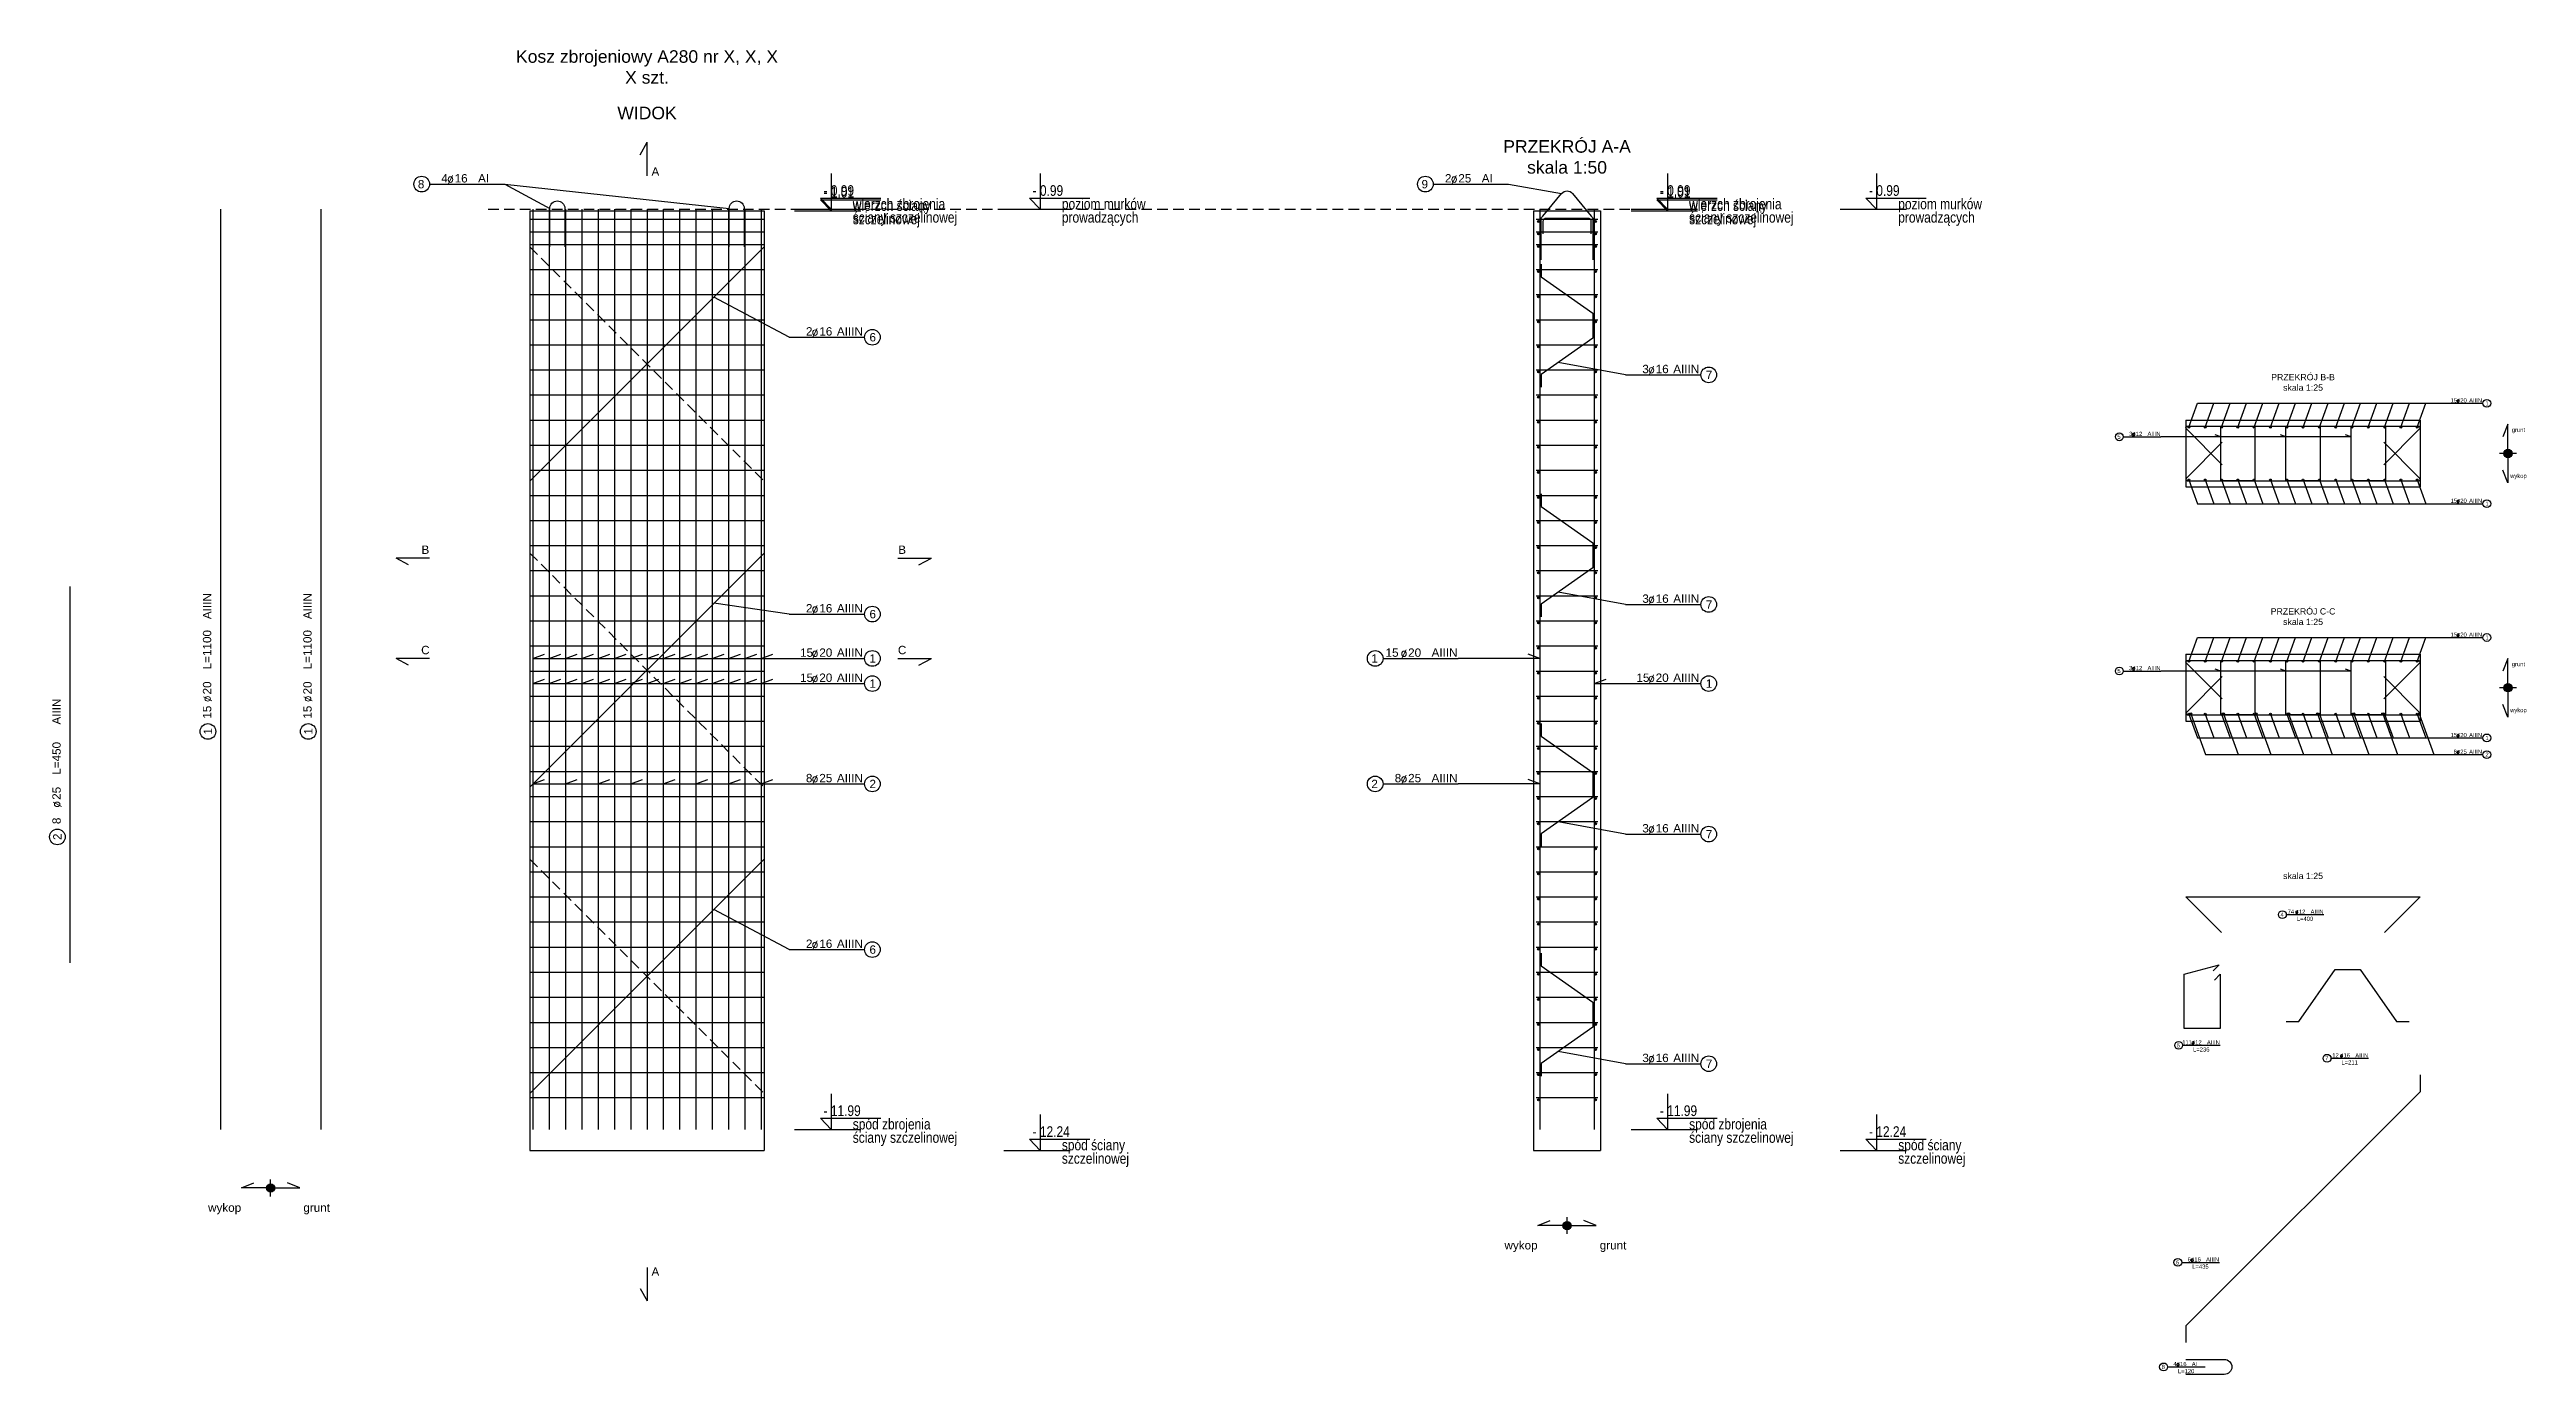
# Model space of a CAD drawing. Extents: x -5264 to 5377, y -10043 to -2374.
# Drawn here: x -1574 to 1387, y -10043 to -8459 of the extents above; entities that cross this region are included whole.
import ezdxf
from ezdxf.enums import TextEntityAlignment as Align

# ---------------------------------------------------------------- set-up
doc = ezdxf.new("R2010")
doc.units = 0
doc.header["$MEASUREMENT"] = 0
doc.linetypes.add('DASHED', pattern=[19.05, 12.7, -6.35])
for name, color, linetype in [('__SOL-KOTY_WYSOKOSCIOWE', 4, 'CONTINUOUS'), ('__SOL-OPISY', 4, 'CONTINUOUS'), ('__SOL-PRZERYWANA', 253, 'DASHED'), ('__SOL-WIDOK', 4, 'CONTINUOUS'), ('__SOL-ZBROJENIE', 3, 'CONTINUOUS')]:
    doc.layers.add(name, color=color, linetype=linetype)
doc.styles.add('ARIAL', font='arial.ttf', dxfattribs={"height": 2.5})
doc.styles.add('SIMPLEX', font='SIMPLEX.SHX', dxfattribs={"width": 0.8})
doc.styles.get("Standard").update_dxf_attribs({"font": 'arial.ttf'})

msp = doc.modelspace()

# ---------------------------------------------------------------- texts
at = {"layer": '__SOL-OPISY', "width": 2500, "attachment_point": 5}
for s, insert, char_height in [('Kosz zbrojeniowy A280 nr X, X, X\\PX szt.\\P', (-860, -8480), 15), ('\\P\\PWIDOK\\P', (-860, -8510), 15), ('\\P\\P\\PPRZEKRÓJ A-A\\Pskala 1:50\\P', (240, -8550), 15), ('A\\P', (-850, -8605), 10), ('PRZEKRÓJ B-B\\Pskala 1:25\\P', (1120, -8857), 7.5), ('grunt\\P', (1377.5, -8914.5), 5), ('wykop\\P', (1377.5, -8969.5), 5), ('B\\P', (-1125, -9057), 10), ('B\\P', (-555, -9057), 10), ('PRZEKRÓJ C-C\\Pskala 1:25\\P', (1120, -9137), 7.5), ('C\\P', (-1125, -9177), 10), ('C\\P', (-555, -9177), 10), ('grunt\\P', (1377.5, -9194.5), 5), ('wykop\\P', (1377.5, -9249.5), 5), ('skala 1:25\\P', (1120, -9447), 7.5), ('wykop\\P', (-1365, -9845), 10), ('grunt\\P', (-1255, -9845), 10), ('wykop\\P', (185, -9890), 10), ('grunt\\P', (295, -9890), 10), ('A\\P', (-850, -9920), 10)]:
    msp.add_mtext(s, dxfattribs=dict(at, insert=insert, char_height=char_height))

# ---------------------------------------------------------------- blocks, each defined once
blk = doc.blocks.new('OPIS_PRET_BEZ_LINII')
at = {"layer": '__SOL-OPISY'}
blk.add_circle((25.7, 0), 9.36, dxfattribs=at)
at = {"layer": '__SOL-OPISY', "style": 'SIMPLEX', "width": 0.9}
blk.add_text(' %%c ', height=10, dxfattribs=at).set_placement((64.7, -4.8), align=Align.CENTER)
at = {"layer": '__SOL-OPISY', "style": 'ARIAL', "width": 0.8}
blk.add_attdef('NUMER', text='', height=10, dxfattribs=at).set_placement((25.7, 0), align=Align.MIDDLE)
blk.add_attdef('ILOSC', text='', height=10, dxfattribs=at).set_placement((56.9, -5.1), align=Align.RIGHT)
for tag, p in [('SREDNICA', (71, -5.1)), ('DLUGOSC', (95.1, -5.2)), ('STAL', (144.7, -5.2))]:
    blk.add_attdef(tag, p, '', height=10, dxfattribs=at)
blk = doc.blocks.new('OPIS_PRAWY')
at = {"layer": '__SOL-OPISY'}
blk.add_line((0, 0), (90, 0), dxfattribs=at)
blk.add_circle((99.4, 0), 9.36, dxfattribs=at)
at = {"layer": '__SOL-OPISY', "style": 'SIMPLEX', "width": 0.9}
blk.add_text(' %%c ', height=10, dxfattribs=at).set_placement((20.9, 0.5))
at = {"layer": '__SOL-OPISY', "style": 'ARIAL', "width": 0.8}
blk.add_attdef('ILOSC', text='', height=10, dxfattribs=at).set_placement((27.1, 0.1), align=Align.RIGHT)
for tag, p in [('SREDNICA', (35.4, 0.1)), ('STAL', (58.4, 0.5))]:
    blk.add_attdef(tag, p, '', height=10, dxfattribs=at)
for tag, p in [('NUMER', (99.4, 0)), ('DLUGOSC', (52.8, -6.1))]:
    blk.add_attdef(tag, text='', height=10, dxfattribs=at).set_placement(p, align=Align.MIDDLE)
blk = doc.blocks.new('OPIS_LEWY')
at = {"layer": '__SOL-OPISY'}
blk.add_line((-90, 0), (0, 0), dxfattribs=at)
blk.add_circle((-99.4, 0), 9.36, dxfattribs=at)
at = {"layer": '__SOL-OPISY', "style": 'SIMPLEX', "width": 0.9}
blk.add_text(' %%c ', height=10, dxfattribs=at).set_placement((-75, 0.5))
at = {"layer": '__SOL-OPISY', "style": 'ARIAL', "width": 0.8}
for tag, p in [('NUMER', (-99.4, 0)), ('DLUGOSC', (-58.9, -6.6))]:
    blk.add_attdef(tag, text='', height=10, dxfattribs=at).set_placement(p, align=Align.MIDDLE)
blk.add_attdef('ILOSC', text='', height=10, dxfattribs=at).set_placement((-74, 0.1), align=Align.RIGHT)
for tag, p in [('SREDNICA', (-65.8, 0.1)), ('STAL', (-42.7, 0.3))]:
    blk.add_attdef(tag, p, '', height=10, dxfattribs=at)
blk = doc.blocks.new('KOTA')
at = {"layer": '__SOL-KOTY_WYSOKOSCIOWE'}
for p, q in [((0, 33.4), (0, 0)), ((-34, 0), (28, 0)), ((0, 0), (-9.9, 10.4)), ((-9.9, 10.4), (46.5, 10.4))]:
    blk.add_line(p, q, dxfattribs=at)
at = {"layer": '__SOL-KOTY_WYSOKOSCIOWE', "style": 'ARIAL', "width": 0.8}
blk.add_attdef('RZEDNA', (500.5, 15.9), '', height=10.4, dxfattribs=at)

# ---------------------------------------------------------------- hatches: boundary and pattern name
at = {"layer": '__SOL-OPISY'}
for points in [[(1370, -8942, 1), (1360, -8942, 1)], [(1370, -9222, 1), (1360, -9222, 1)], [(-1305, -9820, 1), (-1315, -9820, 1)], [(245, -9865, 1), (235, -9865, 1)]]:
    msp.add_hatch(color=256, dxfattribs=at).paths.add_polyline_path(points)
at = {"layer": '__SOL-ZBROJENIE'}
for points in [[(207.2, -8664.5, 1), (204.8, -8664.5, 1)], [(275.2, -8664.5, 1), (272.8, -8664.5, 1)], [(207.2, -8679.5, 1), (204.8, -8679.5, 1)], [(207.2, -8694.5, 1), (204.8, -8694.5, 1)], [(275.2, -8679.5, 1), (272.8, -8679.5, 1)], [(275.2, -8694.5, 1), (272.8, -8694.5, 1)], [(207.2, -8724.5, 1), (204.8, -8724.5, 1)], [(275.2, -8724.5, 1), (272.8, -8724.5, 1)], [(207.2, -8754.5, 1), (204.8, -8754.5, 1)], [(275.2, -8754.5, 1), (272.8, -8754.5, 1)], [(207.2, -8784.5, 1), (204.8, -8784.5, 1)], [(275.2, -8784.5, 1), (272.8, -8784.5, 1)], [(207.2, -8814.5, 1), (204.8, -8814.5, 1)], [(275.2, -8814.5, 1), (272.8, -8814.5, 1)], [(207.2, -8844.5, 1), (204.8, -8844.5, 1)], [(275.2, -8844.5, 1), (272.8, -8844.5, 1)], [(207.2, -8874.5, 1), (204.8, -8874.5, 1)], [(275.2, -8874.5, 1), (272.8, -8874.5, 1)], [(207.2, -8904.5, 1), (204.8, -8904.5, 1)], [(275.2, -8904.5, 1), (272.8, -8904.5, 1)], [(984.5, -8910.5, 1), (982.5, -8910.5, 1)], [(1004, -8910.5, 1), (1002, -8910.5, 1)], [(1023.5, -8910.5, 1), (1021.5, -8910.5, 1)], [(1043, -8910.5, 1), (1041, -8910.5, 1)], [(1062.5, -8910.5, 1), (1060.5, -8910.5, 1)], [(1082, -8910.5, 1), (1080, -8910.5, 1)], [(1101.5, -8910.5, 1), (1099.5, -8910.5, 1)], [(1121, -8910.5, 1), (1119, -8910.5, 1)], [(1140.5, -8910.5, 1), (1138.5, -8910.5, 1)], [(1160, -8910.5, 1), (1158, -8910.5, 1)], [(1179.5, -8910.5, 1), (1177.5, -8910.5, 1)], [(1199, -8910.5, 1), (1197, -8910.5, 1)], [(1218.5, -8910.5, 1), (1216.5, -8910.5, 1)], [(1238, -8910.5, 1), (1236, -8910.5, 1)], [(1257.5, -8910.5, 1), (1255.5, -8910.5, 1)], [(207.2, -8934.5, 1), (204.8, -8934.5, 1)], [(275.2, -8934.5, 1), (272.8, -8934.5, 1)], [(207.2, -8964.5, 1), (204.8, -8964.5, 1)], [(275.2, -8964.5, 1), (272.8, -8964.5, 1)], [(984.5, -8973.5, 1), (982.5, -8973.5, 1)], [(1004, -8973.5, 1), (1002, -8973.5, 1)], [(1023.5, -8973.5, 1), (1021.5, -8973.5, 1)], [(1043, -8973.5, 1), (1041, -8973.5, 1)], [(1062.5, -8973.5, 1), (1060.5, -8973.5, 1)], [(1082, -8973.5, 1), (1080, -8973.5, 1)], [(1101.5, -8973.5, 1), (1099.5, -8973.5, 1)], [(1121, -8973.5, 1), (1119, -8973.5, 1)], [(1140.5, -8973.5, 1), (1138.5, -8973.5, 1)], [(1160, -8973.5, 1), (1158, -8973.5, 1)], [(1179.5, -8973.5, 1), (1177.5, -8973.5, 1)], [(1199, -8973.5, 1), (1197, -8973.5, 1)], [(1218.5, -8973.5, 1), (1216.5, -8973.5, 1)], [(1238, -8973.5, 1), (1236, -8973.5, 1)], [(1257.5, -8973.5, 1), (1255.5, -8973.5, 1)], [(207.2, -8994.5, 1), (204.8, -8994.5, 1)], [(275.2, -8994.5, 1), (272.8, -8994.5, 1)], [(207.2, -9024.5, 1), (204.8, -9024.5, 1)], [(275.2, -9024.5, 1), (272.8, -9024.5, 1)], [(207.2, -9054.5, 1), (204.8, -9054.5, 1)], [(275.2, -9054.5, 1), (272.8, -9054.5, 1)], [(207.2, -9084.5, 1), (204.8, -9084.5, 1)], [(275.2, -9084.5, 1), (272.8, -9084.5, 1)], [(207.2, -9114.5, 1), (204.8, -9114.5, 1)], [(275.2, -9114.5, 1), (272.8, -9114.5, 1)], [(207.2, -9144.5, 1), (204.8, -9144.5, 1)], [(275.2, -9144.5, 1), (272.8, -9144.5, 1)], [(207.2, -9174.5, 1), (204.8, -9174.5, 1)], [(275.2, -9174.5, 1), (272.8, -9174.5, 1)], [(207.2, -9204.5, 1), (204.8, -9204.5, 1)], [(275.2, -9204.5, 1), (272.8, -9204.5, 1)], [(984.5, -9190.5, 1), (982.5, -9190.5, 1)], [(1004, -9190.5, 1), (1002, -9190.5, 1)], [(1023.5, -9190.5, 1), (1021.5, -9190.5, 1)], [(1043, -9190.5, 1), (1041, -9190.5, 1)], [(1062.5, -9190.5, 1), (1060.5, -9190.5, 1)], [(1082, -9190.5, 1), (1080, -9190.5, 1)], [(1101.5, -9190.5, 1), (1099.5, -9190.5, 1)], [(1121, -9190.5, 1), (1119, -9190.5, 1)], [(1140.5, -9190.5, 1), (1138.5, -9190.5, 1)], [(1160, -9190.5, 1), (1158, -9190.5, 1)], [(1179.5, -9190.5, 1), (1177.5, -9190.5, 1)], [(1199, -9190.5, 1), (1197, -9190.5, 1)], [(1218.5, -9190.5, 1), (1216.5, -9190.5, 1)], [(1238, -9190.5, 1), (1236, -9190.5, 1)], [(1257.5, -9190.5, 1), (1255.5, -9190.5, 1)], [(207.2, -9234.5, 1), (204.8, -9234.5, 1)], [(275.2, -9234.5, 1), (272.8, -9234.5, 1)], [(207.2, -9264.5, 1), (204.8, -9264.5, 1)], [(275.2, -9264.5, 1), (272.8, -9264.5, 1)], [(984.5, -9253.5, 1), (982.5, -9253.5, 1)], [(987, -9253.25, 1), (984.5, -9253.25, 1)], [(1004, -9253.5, 1), (1002, -9253.5, 1)], [(1023.5, -9253.5, 1), (1021.5, -9253.5, 1)], [(1026, -9253.25, 1), (1023.5, -9253.25, 1)], [(1043, -9253.5, 1), (1041, -9253.5, 1)], [(1062.5, -9253.5, 1), (1060.5, -9253.5, 1)], [(1065, -9253.25, 1), (1062.5, -9253.25, 1)], [(1082, -9253.5, 1), (1080, -9253.5, 1)], [(1101.5, -9253.5, 1), (1099.5, -9253.5, 1)], [(1104, -9253.25, 1), (1101.5, -9253.25, 1)], [(1121, -9253.5, 1), (1119, -9253.5, 1)], [(1138.5, -9253.25, 1), (1136, -9253.25, 1)], [(1140.5, -9253.5, 1), (1138.5, -9253.5, 1)], [(1160, -9253.5, 1), (1158, -9253.5, 1)], [(1179.5, -9253.5, 1), (1177.5, -9253.5, 1)], [(1182, -9253.25, 1), (1179.5, -9253.25, 1)], [(1199, -9253.5, 1), (1197, -9253.5, 1)], [(1216.5, -9253.25, 1), (1214, -9253.25, 1)], [(1218.5, -9253.5, 1), (1216.5, -9253.5, 1)], [(1238, -9253.5, 1), (1236, -9253.5, 1)], [(1257.5, -9253.5, 1), (1255.5, -9253.5, 1)], [(1260, -9253.25, 1), (1257.5, -9253.25, 1)], [(207.2, -9294.5, 1), (204.8, -9294.5, 1)], [(275.2, -9294.5, 1), (272.8, -9294.5, 1)], [(207.2, -9324.5, 1), (204.8, -9324.5, 1)], [(275.2, -9324.5, 1), (272.8, -9324.5, 1)], [(207.2, -9354.5, 1), (204.8, -9354.5, 1)], [(275.2, -9354.5, 1), (272.8, -9354.5, 1)], [(207.2, -9384.5, 1), (204.8, -9384.5, 1)], [(275.2, -9384.5, 1), (272.8, -9384.5, 1)], [(207.2, -9414.5, 1), (204.8, -9414.5, 1)], [(275.2, -9414.5, 1), (272.8, -9414.5, 1)], [(207.2, -9444.5, 1), (204.8, -9444.5, 1)], [(275.2, -9444.5, 1), (272.8, -9444.5, 1)], [(207.2, -9474.5, 1), (204.8, -9474.5, 1)], [(275.2, -9474.5, 1), (272.8, -9474.5, 1)], [(207.2, -9504.5, 1), (204.8, -9504.5, 1)], [(275.2, -9504.5, 1), (272.8, -9504.5, 1)], [(207.2, -9534.5, 1), (204.8, -9534.5, 1)], [(275.2, -9534.5, 1), (272.8, -9534.5, 1)], [(207.2, -9564.5, 1), (204.8, -9564.5, 1)], [(275.2, -9564.5, 1), (272.8, -9564.5, 1)], [(207.2, -9594.5, 1), (204.8, -9594.5, 1)], [(275.2, -9594.5, 1), (272.8, -9594.5, 1)], [(207.2, -9624.5, 1), (204.8, -9624.5, 1)], [(275.2, -9624.5, 1), (272.8, -9624.5, 1)], [(207.2, -9654.5, 1), (204.8, -9654.5, 1)], [(275.2, -9654.5, 1), (272.8, -9654.5, 1)], [(207.2, -9684.5, 1), (204.8, -9684.5, 1)], [(275.2, -9684.5, 1), (272.8, -9684.5, 1)], [(207.2, -9714.5, 1), (204.8, -9714.5, 1)], [(275.2, -9714.5, 1), (272.8, -9714.5, 1)]]:
    msp.add_hatch(color=256, dxfattribs=at).paths.add_polyline_path(points)

# ---------------------------------------------------------------- linework, layer by layer
at = {"layer": '__SOL-OPISY'}
for p, q in [((-868, -8585), (-860, -8570)), ((-860, -8610), (-860, -8570)), ((-1030, -8620), (-976.25, -8649)), ((-1030, -8620), (-761.75, -8649)), ((170, -8620), (233.5, -8631.3)), ((-690, -8803), (-780, -8755)), ((310, -8847.98), (229.52, -8833.3)), ((983.5, -8910.5), (993.87, -8882)), ((993.87, -8882), (1290, -8882)), ((1003, -8910.5), (1013.37, -8882)), ((1022.5, -8910.5), (1032.87, -8882)), ((1042, -8910.5), (1052.37, -8882)), ((1061.5, -8910.5), (1071.87, -8882)), ((1081, -8910.5), (1091.37, -8882)), ((1100.5, -8910.5), (1110.87, -8882)), ((1120, -8910.5), (1130.37, -8882)), ((1139.5, -8910.5), (1149.87, -8882)), ((1159, -8910.5), (1169.37, -8882)), ((1178.5, -8910.5), (1188.87, -8882)), ((1198, -8910.5), (1208.37, -8882)), ((1217.5, -8910.5), (1227.87, -8882)), ((1237, -8910.5), (1247.37, -8882)), ((1256.5, -8910.5), (1266.87, -8882)), ((1365, -8907), (1359, -8922)), ((1365, -8942), (1365, -8907)), ((1177.5, -8922), (950, -8922)), ((1021.5, -8922), (1014.92, -8919.61)), ((1099.5, -8922), (1092.92, -8919.61)), ((1177.5, -8922), (1170.92, -8919.61)), ((1375, -8942), (1355, -8942)), ((1365, -8942), (1365, -8977)), ((1365, -8977), (1359, -8962)), ((983.5, -8973.5), (993.87, -9002)), ((993.87, -9002), (1290, -9002)), ((1003, -8973.5), (1013.37, -9002)), ((1022.5, -8973.5), (1032.87, -9002)), ((1042, -8973.5), (1052.37, -9002)), ((1061.5, -8973.5), (1071.87, -9002)), ((1081, -8973.5), (1091.37, -9002)), ((1100.5, -8973.5), (1110.87, -9002)), ((1120, -8973.5), (1130.37, -9002)), ((1139.5, -8973.5), (1149.87, -9002)), ((1159, -8973.5), (1169.37, -9002)), ((1178.5, -8973.5), (1188.87, -9002)), ((1198, -8973.5), (1208.37, -9002)), ((1217.5, -8973.5), (1227.87, -9002)), ((1237, -8973.5), (1247.37, -9002)), ((1256.5, -8973.5), (1266.87, -9002)), ((-1120, -9067), (-1160, -9067)), ((-1145, -9075), (-1160, -9067)), ((-560, -9067), (-520, -9067)), ((-535, -9075), (-520, -9067)), ((-690, -9134), (-780, -9121)), ((310, -9122.48), (229.52, -9107.8)), ((983.5, -9190.5), (993.87, -9162)), ((993.87, -9162), (1290, -9162)), ((1003, -9190.5), (1013.37, -9162)), ((1022.5, -9190.5), (1032.87, -9162)), ((1042, -9190.5), (1052.37, -9162)), ((1061.5, -9190.5), (1071.87, -9162)), ((1081, -9190.5), (1091.37, -9162)), ((1100.5, -9190.5), (1110.87, -9162)), ((1120, -9190.5), (1130.37, -9162)), ((1139.5, -9190.5), (1149.87, -9162)), ((1159, -9190.5), (1169.37, -9162)), ((1178.5, -9190.5), (1188.87, -9162)), ((1198, -9190.5), (1208.37, -9162)), ((1217.5, -9190.5), (1227.87, -9162)), ((1237, -9190.5), (1247.37, -9162)), ((1256.5, -9190.5), (1266.87, -9162)), ((-1120, -9187), (-1160, -9187)), ((-1145, -9195), (-1160, -9187)), ((-996.5, -9187), (-982.4, -9181.87)), ((-996.5, -9187), (-690, -9187)), ((-977, -9187), (-962.9, -9181.87)), ((-957.5, -9187), (-943.4, -9181.87)), ((-938, -9187), (-923.9, -9181.87)), ((-918.5, -9187), (-904.4, -9181.87)), ((-899, -9187), (-884.9, -9181.87)), ((-879.5, -9187), (-865.4, -9181.87)), ((-860, -9187), (-845.9, -9181.87)), ((-840.5, -9187), (-826.4, -9181.87)), ((-821, -9187), (-806.9, -9181.87)), ((-801.5, -9187), (-787.4, -9181.87)), ((-782, -9187), (-767.9, -9181.87)), ((-762.5, -9187), (-748.4, -9181.87)), ((-743, -9187), (-728.9, -9181.87)), ((-723.5, -9187), (-709.4, -9181.87)), ((-560, -9187), (-520, -9187)), ((-535, -9195), (-520, -9187)), ((207.5, -9187), (110, -9187)), ((207.5, -9187), (193.41, -9181.87)), ((1177.5, -9202), (950, -9202)), ((1021.5, -9202), (1014.92, -9199.61)), ((1099.5, -9202), (1092.92, -9199.61)), ((1177.5, -9202), (1170.92, -9199.61)), ((1365, -9187), (1359, -9202)), ((1365, -9222), (1365, -9187)), ((-996.5, -9217), (-982.4, -9211.87)), ((-996.5, -9217), (-690, -9217)), ((-977, -9217), (-962.9, -9211.87)), ((-957.5, -9217), (-943.4, -9211.87)), ((-938, -9217), (-923.9, -9211.87)), ((-918.5, -9217), (-904.4, -9211.87)), ((-899, -9217), (-884.9, -9211.87)), ((-879.5, -9217), (-865.4, -9211.87)), ((-860, -9217), (-845.9, -9211.87)), ((-840.5, -9217), (-826.4, -9211.87)), ((-821, -9217), (-806.9, -9211.87)), ((-801.5, -9217), (-787.4, -9211.87)), ((-782, -9217), (-767.9, -9211.87)), ((-762.5, -9217), (-748.4, -9211.87)), ((-743, -9217), (-728.9, -9211.87)), ((-723.5, -9217), (-709.4, -9211.87)), ((272.5, -9217), (286.6, -9211.87)), ((272.5, -9217), (310, -9217)), ((1375, -9222), (1355, -9222)), ((1365, -9222), (1365, -9257)), ((983.5, -9253.5), (993.87, -9282)), ((985.75, -9253.25), (1003.49, -9302)), ((1003, -9253.5), (1013.37, -9282)), ((1022.5, -9253.5), (1032.87, -9282)), ((1024.75, -9253.25), (1042.49, -9302)), ((1042, -9253.5), (1052.37, -9282)), ((1061.5, -9253.5), (1071.87, -9282)), ((1063.75, -9253.25), (1081.49, -9302)), ((1081, -9253.5), (1091.37, -9282)), ((1100.5, -9253.5), (1110.87, -9282)), ((1102.75, -9253.25), (1120.49, -9302)), ((1120, -9253.5), (1130.37, -9282)), ((1137.25, -9253.25), (1154.99, -9302)), ((1139.5, -9253.5), (1149.87, -9282)), ((1159, -9253.5), (1169.37, -9282)), ((1178.5, -9253.5), (1188.87, -9282)), ((1180.75, -9253.25), (1198.49, -9302)), ((1198, -9253.5), (1208.37, -9282)), ((1215.25, -9253.25), (1232.99, -9302)), ((1217.5, -9253.5), (1227.87, -9282)), ((1237, -9253.5), (1247.37, -9282)), ((1256.5, -9253.5), (1266.87, -9282)), ((1258.75, -9253.25), (1276.49, -9302)), ((1365, -9257), (1359, -9242)), ((993.87, -9282), (1290, -9282)), ((1003.49, -9302), (1290, -9302)), ((-996.5, -9337), (-982.4, -9331.87)), ((-996.5, -9337), (-690, -9337)), ((-957.5, -9337), (-943.4, -9331.87)), ((-918.5, -9337), (-904.4, -9331.87)), ((-879.5, -9337), (-865.4, -9331.87)), ((-840.5, -9337), (-826.4, -9331.87)), ((-801.5, -9337), (-787.4, -9331.87)), ((-762.5, -9337), (-748.4, -9331.87)), ((-723.5, -9337), (-709.4, -9331.87)), ((207.5, -9337), (110, -9337)), ((207.5, -9337), (193.41, -9331.87)), ((310, -9396.98), (229.52, -9382.3)), ((-690, -9535), (-780, -9487)), ((310, -9671.48), (229.52, -9656.8)), ((-1345, -9820), (-1330, -9814)), ((-1310, -9820), (-1345, -9820)), ((-1310, -9830), (-1310, -9810)), ((-1310, -9820), (-1275, -9820)), ((-1275, -9820), (-1290, -9814)), ((205, -9865), (220, -9859)), ((240, -9875), (240, -9855)), ((275, -9865), (260, -9859)), ((240, -9865), (205, -9865)), ((240, -9865), (275, -9865)), ((-860, -9915), (-860, -9955)), ((-868, -9940), (-860, -9955))]:
    msp.add_line(p, q, dxfattribs=at)
for centre in [(1365, -8942), (1365, -9222), (-1310, -9820), (240, -9865)]:
    msp.add_circle(centre, 5, dxfattribs=at)
at = {"layer": '__SOL-PRZERYWANA'}
msp.add_line((-1050, -8650), (330, -8650), dxfattribs=at)
for points in [[(-1000, -8675), (-1000, -8695), (-720, -8975), (-720, -8995)], [(-1000, -9041), (-1000, -9061), (-720, -9341), (-720, -9361)], [(-1000, -9407), (-1000, -9427), (-720, -9707), (-720, -9727)]]:
    msp.add_lwpolyline(points, dxfattribs=at)
at = {"layer": '__SOL-WIDOK'}
for p, q in [((-1000, -8652), (-1000, -9775)), ((-1000, -8652), (-720, -8652)), ((-720, -8652), (-720, -9775)), ((200, -8652), (200, -9775)), ((200, -8652), (280, -8652)), ((280, -8652), (280, -9775)), ((980, -8902), (980, -8982)), ((980, -8902), (1260, -8902)), ((1260, -8902), (1260, -8982)), ((980, -8982), (1260, -8982)), ((980, -9182), (980, -9262)), ((980, -9182), (1260, -9182)), ((1260, -9182), (1260, -9262)), ((980, -9262), (1260, -9262)), ((-1000, -9775), (-720, -9775)), ((200, -9775), (280, -9775))]:
    msp.add_line(p, q, dxfattribs=at)
at = {"layer": '__SOL-ZBROJENIE'}
for p, q in [((-1370, -8650), (-1370, -9750)), ((-1250, -8650), (-1250, -9750)), ((-1000, -8662), (-720, -8662)), ((-1000, -8677), (-720, -8677)), ((-996.5, -8650), (-996.5, -9750)), ((-977, -8650), (-977, -9750)), ((-957.5, -8650), (-957.5, -9750)), ((-938, -8650), (-938, -9750)), ((-918.5, -8650), (-918.5, -9750)), ((-899, -8650), (-899, -9750)), ((-879.5, -8650), (-879.5, -9750)), ((-860, -8650), (-860, -9750)), ((-840.5, -8650), (-840.5, -9750)), ((-821, -8650), (-821, -9750)), ((-801.5, -8650), (-801.5, -9750)), ((-782, -8650), (-782, -9750)), ((-762.5, -8650), (-762.5, -9750)), ((-743, -8650), (-743, -9750)), ((-723.5, -8650), (-723.5, -9750)), ((203, -8662), (277, -8662)), ((203, -8677), (277, -8677)), ((207.5, -8650), (207.5, -9750)), ((272.5, -8650), (272.5, -9750)), ((-1000, -8692), (-720, -8692)), ((203, -8692), (277, -8692)), ((-1000, -8722), (-720, -8722)), ((203, -8722), (277, -8722)), ((-1000, -8752), (-720, -8752)), ((203, -8752), (277, -8752)), ((-1000, -8782), (-720, -8782)), ((203, -8782), (277, -8782)), ((-1000, -8812), (-720, -8812)), ((203, -8812), (277, -8812)), ((-1000, -8842), (-720, -8842)), ((203, -8842), (277, -8842)), ((-1000, -8872), (-720, -8872)), ((203, -8872), (277, -8872)), ((-1000, -8902), (-720, -8902)), ((203, -8902), (277, -8902)), ((-1000, -8932), (-720, -8932)), ((203, -8932), (277, -8932)), ((-1000, -8962), (-720, -8962)), ((203, -8962), (277, -8962)), ((-1000, -8992), (-720, -8992)), ((203, -8992), (277, -8992)), ((-1000, -9022), (-720, -9022)), ((203, -9022), (277, -9022)), ((-1000, -9052), (-720, -9052)), ((203, -9052), (277, -9052)), ((-1000, -9082), (-720, -9082)), ((203, -9082), (277, -9082)), ((-1550, -9101), (-1550, -9551)), ((-1000, -9112), (-720, -9112)), ((203, -9112), (277, -9112)), ((-1000, -9142), (-720, -9142)), ((203, -9142), (277, -9142)), ((-1000, -9172), (-720, -9172)), ((203, -9172), (277, -9172)), ((-1000, -9202), (-720, -9202)), ((203, -9202), (277, -9202)), ((-1000, -9232), (-720, -9232)), ((203, -9232), (277, -9232)), ((-1000, -9262), (-720, -9262)), ((203, -9262), (277, -9262)), ((-1000, -9292), (-720, -9292)), ((203, -9292), (277, -9292)), ((-1000, -9322), (-720, -9322)), ((203, -9322), (277, -9322)), ((-1000, -9352), (-720, -9352)), ((203, -9352), (277, -9352)), ((-1000, -9382), (-720, -9382)), ((203, -9382), (277, -9382)), ((-1000, -9412), (-720, -9412)), ((203, -9412), (277, -9412)), ((-1000, -9442), (-720, -9442)), ((203, -9442), (277, -9442)), ((-1000, -9472), (-720, -9472)), ((203, -9472), (277, -9472)), ((-1000, -9502), (-720, -9502)), ((203, -9502), (277, -9502)), ((-1000, -9532), (-720, -9532)), ((203, -9532), (277, -9532)), ((-1000, -9562), (-720, -9562)), ((203, -9562), (277, -9562)), ((-1000, -9592), (-720, -9592)), ((203, -9592), (277, -9592)), ((-1000, -9622), (-720, -9622)), ((203, -9622), (277, -9622)), ((-1000, -9652), (-720, -9652)), ((203, -9652), (277, -9652)), ((-1000, -9682), (-720, -9682)), ((203, -9682), (277, -9682)), ((-1000, -9712), (-720, -9712)), ((203, -9712), (277, -9712))]:
    msp.add_line(p, q, dxfattribs=at)
for points in [[(-976.25, -8694.86), (-976.25, -8649, -1), (-958.25, -8649), (-958.25, -8694.86)], [(-761.75, -8694.86), (-761.75, -8649, -1), (-743.75, -8649), (-743.75, -8694.86)], [(209, -8710.5), (209, -8662, -0.22), (211, -8658.12), (233.5, -8631.3, -0.5), (246.5, -8631.3), (269, -8658.12, -0.22), (271, -8662), (271, -8710.5)], [(211.5, -8679.5), (211.5, -8664.5, -0.48), (215.5, -8660.5), (264.5, -8660.5, -0.48), (268.5, -8664.5), (268.5, -8679.5)], [(1023.43, -8955.43), (981, -8913, -0.7), (981.5, -8909.5), (1258.5, -8909.5, -0.7), (1259, -8913), (1216.57, -8955.43)], [(1023.43, -8955.43), (981, -8913, -0.7), (981.5, -8909.5), (1258.5, -8909.5, -0.7), (1259, -8913), (1216.57, -8955.43)], [(1023.43, -8928.57), (981, -8971, 0.7), (981.5, -8974.5), (1258.5, -8974.5, 0.7), (1259, -8971), (1216.57, -8928.57)], [(1023.43, -8928.57), (981, -8971, 0.7), (981.5, -8974.5), (1258.5, -8974.5, 0.7), (1259, -8971), (1216.57, -8928.57)], [(1023.43, -9235.43), (981, -9193, -0.7), (981.5, -9189.5), (1258.5, -9189.5, -0.7), (1259, -9193), (1216.57, -9235.43)], [(1023.43, -9235.43), (981, -9193, -0.7), (981.5, -9189.5), (1258.5, -9189.5, -0.7), (1259, -9193), (1216.57, -9235.43)], [(1023.43, -9208.57), (981, -9251, 0.7), (981.5, -9254.5), (1258.5, -9254.5, 0.7), (1259, -9251), (1216.57, -9208.57)], [(1023.43, -9208.57), (981, -9251, 0.7), (981.5, -9254.5), (1258.5, -9254.5, 0.7), (1259, -9251), (1216.57, -9208.57)], [(980, -10024.9), (1025.86, -10024.9, -1), (1025.86, -10042.9), (980, -10042.9)]]:
    msp.add_lwpolyline(points, format="xyb", dxfattribs=at)
for points in [[(-720, -8675), (-720, -8695), (-1000, -8975), (-1000, -8995)], [(209, -8715.84), (209, -8730.84), (271, -8774.25), (271, -8804.25), (209, -8847.66), (209, -8862.66)], [(209, -8990.34), (209, -9005.34), (271, -9048.75), (271, -9078.75), (209, -9122.16), (209, -9137.16)], [(-720, -9041), (-720, -9061), (-1000, -9341), (-1000, -9361)], [(209, -9264.84), (209, -9279.84), (271, -9323.25), (271, -9353.25), (209, -9396.66), (209, -9411.66)], [(-720, -9407), (-720, -9427), (-1000, -9707), (-1000, -9727)], [(1022.43, -9514.43), (980, -9472), (1260, -9472), (1217.57, -9514.43)], [(209, -9539.34), (209, -9554.34), (271, -9597.75), (271, -9627.75), (209, -9671.16), (209, -9686.16)], [(1013.93, -9571.5), (1021, -9564.43), (1021, -9629.43), (978, -9629.43), (978, -9564.43), (1019.53, -9553.3), (1012.46, -9560.37)], [(1100, -9620.93), (1115, -9620.93), (1158.41, -9558.93), (1188.41, -9558.93), (1231.83, -9620.93), (1246.83, -9620.93)], [(1260, -9684.93), (1260, -9704.93), (980, -9984.93), (980, -10004.9)]]:
    msp.add_lwpolyline(points, dxfattribs=at)
for points in [[(1022, -8909.5), (1062, -8909.5, -0.414214), (1062.5, -8910), (1062.5, -8974, -0.414214), (1062, -8974.5), (1022, -8974.5, -0.414214), (1021.5, -8974), (1021.5, -8910, -0.414214)], [(1100, -8909.5), (1140, -8909.5, -0.414214), (1140.5, -8910), (1140.5, -8974, -0.414214), (1140, -8974.5), (1100, -8974.5, -0.414214), (1099.5, -8974), (1099.5, -8910, -0.414214)], [(1178, -8909.5), (1218, -8909.5, -0.414214), (1218.5, -8910), (1218.5, -8974, -0.414214), (1218, -8974.5), (1178, -8974.5, -0.414214), (1177.5, -8974), (1177.5, -8910, -0.414214)], [(1022, -9189.5), (1062, -9189.5, -0.414214), (1062.5, -9190), (1062.5, -9254, -0.414214), (1062, -9254.5), (1022, -9254.5, -0.414214), (1021.5, -9254), (1021.5, -9190, -0.414214)], [(1100, -9189.5), (1140, -9189.5, -0.414214), (1140.5, -9190), (1140.5, -9254, -0.414214), (1140, -9254.5), (1100, -9254.5, -0.414214), (1099.5, -9254), (1099.5, -9190, -0.414214)], [(1178, -9189.5), (1218, -9189.5, -0.414214), (1218.5, -9190), (1218.5, -9254, -0.414214), (1218, -9254.5), (1178, -9254.5, -0.414214), (1177.5, -9254), (1177.5, -9190, -0.414214)]]:
    msp.add_lwpolyline(points, format="xyb", close=True, dxfattribs=at)
for centre, radius in [((206, -8664.5), 1.2), ((274, -8664.5), 1.2), ((206, -8679.5), 1.2), ((206, -8694.5), 1.2), ((274, -8679.5), 1.2), ((274, -8694.5), 1.2), ((206, -8724.5), 1.2), ((274, -8724.5), 1.2), ((206, -8754.5), 1.2), ((274, -8754.5), 1.2), ((206, -8784.5), 1.2), ((274, -8784.5), 1.2), ((206, -8814.5), 1.2), ((274, -8814.5), 1.2), ((206, -8844.5), 1.2), ((274, -8844.5), 1.2), ((206, -8874.5), 1.2), ((274, -8874.5), 1.2), ((206, -8904.5), 1.2), ((274, -8904.5), 1.2), ((983.5, -8910.5), 1), ((1003, -8910.5), 1), ((1022.5, -8910.5), 1), ((1042, -8910.5), 1), ((1061.5, -8910.5), 1), ((1081, -8910.5), 1), ((1100.5, -8910.5), 1), ((1120, -8910.5), 1), ((1139.5, -8910.5), 1), ((1159, -8910.5), 1), ((1178.5, -8910.5), 1), ((1198, -8910.5), 1), ((1217.5, -8910.5), 1), ((1237, -8910.5), 1), ((1256.5, -8910.5), 1), ((206, -8934.5), 1.2), ((274, -8934.5), 1.2), ((206, -8964.5), 1.2), ((274, -8964.5), 1.2), ((983.5, -8973.5), 1), ((1003, -8973.5), 1), ((1022.5, -8973.5), 1), ((1042, -8973.5), 1), ((1061.5, -8973.5), 1), ((1081, -8973.5), 1), ((1100.5, -8973.5), 1), ((1120, -8973.5), 1), ((1139.5, -8973.5), 1), ((1159, -8973.5), 1), ((1178.5, -8973.5), 1), ((1198, -8973.5), 1), ((1217.5, -8973.5), 1), ((1237, -8973.5), 1), ((1256.5, -8973.5), 1), ((206, -8994.5), 1.2), ((274, -8994.5), 1.2), ((206, -9024.5), 1.2), ((274, -9024.5), 1.2), ((206, -9054.5), 1.2), ((274, -9054.5), 1.2), ((206, -9084.5), 1.2), ((274, -9084.5), 1.2), ((206, -9114.5), 1.2), ((274, -9114.5), 1.2), ((206, -9144.5), 1.2), ((274, -9144.5), 1.2), ((206, -9174.5), 1.2), ((274, -9174.5), 1.2), ((206, -9204.5), 1.2), ((274, -9204.5), 1.2), ((983.5, -9190.5), 1), ((1003, -9190.5), 1), ((1022.5, -9190.5), 1), ((1042, -9190.5), 1), ((1061.5, -9190.5), 1), ((1081, -9190.5), 1), ((1100.5, -9190.5), 1), ((1120, -9190.5), 1), ((1139.5, -9190.5), 1), ((1159, -9190.5), 1), ((1178.5, -9190.5), 1), ((1198, -9190.5), 1), ((1217.5, -9190.5), 1), ((1237, -9190.5), 1), ((1256.5, -9190.5), 1), ((206, -9234.5), 1.2), ((274, -9234.5), 1.2), ((206, -9264.5), 1.2), ((274, -9264.5), 1.2), ((983.5, -9253.5), 1), ((985.75, -9253.25), 1.25), ((1003, -9253.5), 1), ((1022.5, -9253.5), 1), ((1024.75, -9253.25), 1.25), ((1042, -9253.5), 1), ((1061.5, -9253.5), 1), ((1063.75, -9253.25), 1.25), ((1081, -9253.5), 1), ((1100.5, -9253.5), 1), ((1102.75, -9253.25), 1.25), ((1120, -9253.5), 1), ((1137.25, -9253.25), 1.25), ((1139.5, -9253.5), 1), ((1159, -9253.5), 1), ((1178.5, -9253.5), 1), ((1180.75, -9253.25), 1.25), ((1198, -9253.5), 1), ((1215.25, -9253.25), 1.25), ((1217.5, -9253.5), 1), ((1237, -9253.5), 1), ((1256.5, -9253.5), 1), ((1258.75, -9253.25), 1.25), ((206, -9294.5), 1.2), ((274, -9294.5), 1.2), ((206, -9324.5), 1.2), ((274, -9324.5), 1.2), ((206, -9354.5), 1.2), ((274, -9354.5), 1.2), ((206, -9384.5), 1.2), ((274, -9384.5), 1.2), ((206, -9414.5), 1.2), ((274, -9414.5), 1.2), ((206, -9444.5), 1.2), ((274, -9444.5), 1.2), ((206, -9474.5), 1.2), ((274, -9474.5), 1.2), ((206, -9504.5), 1.2), ((274, -9504.5), 1.2), ((206, -9534.5), 1.2), ((274, -9534.5), 1.2), ((206, -9564.5), 1.2), ((274, -9564.5), 1.2), ((206, -9594.5), 1.2), ((274, -9594.5), 1.2), ((206, -9624.5), 1.2), ((274, -9624.5), 1.2), ((206, -9654.5), 1.2), ((274, -9654.5), 1.2), ((206, -9684.5), 1.2), ((274, -9684.5), 1.2), ((206, -9714.5), 1.2), ((274, -9714.5), 1.2)]:
    msp.add_circle(centre, radius, dxfattribs=at)

# ---------------------------------------------------------------- block references
at = {"layer": '__SOL-KOTY_WYSOKOSCIOWE'}
ref = msp.add_blockref('KOTA', (-640, -8650), dxfattribs=dict(at, xscale=1.28, yscale=1.28, zscale=1.28))
ref.add_attrib('RZEDNA', '- 0.99', (-649, -8634), dxfattribs={"height": 12.8, "style": 'ARIAL', "width": 0.8})
ref.add_attrib('OPIS1', 'wierzch zbrojenia', (-614, -8650), dxfattribs={"height": 12.8, "style": 'ARIAL', "width": 0.8})
ref.add_attrib('OPIS2', 'ściany szczelinowej', (-614, -8666), dxfattribs={"height": 12.8, "style": 'ARIAL', "width": 0.8})
ref = msp.add_blockref('KOTA', (-640, -8652), dxfattribs=dict(at, xscale=1.28, yscale=1.28, zscale=1.28))
ref.add_attrib('RZEDNA', '- 1.01', (-649, -8636), dxfattribs={"height": 12.8, "style": 'ARIAL', "width": 0.8})
ref.add_attrib('OPIS1', 'wierzch ściany', (-614, -8652), dxfattribs={"height": 12.8, "style": 'ARIAL', "width": 0.8})
ref.add_attrib('OPIS2', 'szczelinowej', (-614, -8668), dxfattribs={"height": 12.8, "style": 'ARIAL', "width": 0.8})
ref = msp.add_blockref('KOTA', (-390, -8650), dxfattribs=dict(at, xscale=1.28, yscale=1.28, zscale=1.28))
ref.add_attrib('RZEDNA', '- 0.99', (-399, -8634), dxfattribs={"height": 12.8, "style": 'ARIAL', "width": 0.8})
ref.add_attrib('OPIS1', 'poziom murków', (-364, -8650), dxfattribs={"height": 12.8, "style": 'ARIAL', "width": 0.8})
ref.add_attrib('OPIS2', 'prowadzących', (-364, -8666), dxfattribs={"height": 12.8, "style": 'ARIAL', "width": 0.8})
ref = msp.add_blockref('KOTA', (360, -8650), dxfattribs=dict(at, xscale=1.28, yscale=1.28, zscale=1.28))
ref.add_attrib('RZEDNA', '- 0.99', (351, -8634), dxfattribs={"height": 12.8, "style": 'ARIAL', "width": 0.8})
ref.add_attrib('OPIS1', 'wierzch zbrojenia', (386, -8650), dxfattribs={"height": 12.8, "style": 'ARIAL', "width": 0.8})
ref.add_attrib('OPIS2', 'ściany szczelinowej', (386, -8666), dxfattribs={"height": 12.8, "style": 'ARIAL', "width": 0.8})
ref = msp.add_blockref('KOTA', (360, -8652), dxfattribs=dict(at, xscale=1.28, yscale=1.28, zscale=1.28))
ref.add_attrib('RZEDNA', '- 1.01', (351, -8636), dxfattribs={"height": 12.8, "style": 'ARIAL', "width": 0.8})
ref.add_attrib('OPIS1', 'wierzch ściany', (386, -8652), dxfattribs={"height": 12.8, "style": 'ARIAL', "width": 0.8})
ref.add_attrib('OPIS2', 'szczelinowej', (386, -8668), dxfattribs={"height": 12.8, "style": 'ARIAL', "width": 0.8})
ref = msp.add_blockref('KOTA', (610, -8650), dxfattribs=dict(at, xscale=1.28, yscale=1.28, zscale=1.28))
ref.add_attrib('RZEDNA', '- 0.99', (601, -8634), dxfattribs={"height": 12.8, "style": 'ARIAL', "width": 0.8})
ref.add_attrib('OPIS1', 'poziom murków', (636, -8650), dxfattribs={"height": 12.8, "style": 'ARIAL', "width": 0.8})
ref.add_attrib('OPIS2', 'prowadzących', (636, -8666), dxfattribs={"height": 12.8, "style": 'ARIAL', "width": 0.8})
ref = msp.add_blockref('KOTA', (-640, -9750), dxfattribs=dict(at, xscale=1.28, yscale=1.28, zscale=1.28))
ref.add_attrib('RZEDNA', '- 11.99', (-649, -9734), dxfattribs={"height": 12.8, "style": 'ARIAL', "width": 0.8})
ref.add_attrib('OPIS1', 'spód zbrojenia', (-614, -9750), dxfattribs={"height": 12.8, "style": 'ARIAL', "width": 0.8})
ref.add_attrib('OPIS2', 'ściany szczelinowej', (-614, -9766), dxfattribs={"height": 12.8, "style": 'ARIAL', "width": 0.8})
ref = msp.add_blockref('KOTA', (360, -9750), dxfattribs=dict(at, xscale=1.28, yscale=1.28, zscale=1.28))
ref.add_attrib('RZEDNA', '- 11.99', (351, -9734), dxfattribs={"height": 12.8, "style": 'ARIAL', "width": 0.8})
ref.add_attrib('OPIS1', 'spód zbrojenia', (386, -9750), dxfattribs={"height": 12.8, "style": 'ARIAL', "width": 0.8})
ref.add_attrib('OPIS2', 'ściany szczelinowej', (386, -9766), dxfattribs={"height": 12.8, "style": 'ARIAL', "width": 0.8})
ref = msp.add_blockref('KOTA', (-390, -9775), dxfattribs=dict(at, xscale=1.28, yscale=1.28, zscale=1.28))
ref.add_attrib('RZEDNA', '- 12.24', (-399, -9759), dxfattribs={"height": 12.8, "style": 'ARIAL', "width": 0.8})
ref.add_attrib('OPIS1', 'spód ściany', (-364, -9775), dxfattribs={"height": 12.8, "style": 'ARIAL', "width": 0.8})
ref.add_attrib('OPIS2', 'szczelinowej', (-364, -9791), dxfattribs={"height": 12.8, "style": 'ARIAL', "width": 0.8})
ref = msp.add_blockref('KOTA', (610, -9775), dxfattribs=dict(at, xscale=1.28, yscale=1.28, zscale=1.28))
ref.add_attrib('RZEDNA', '- 12.24', (601, -9759), dxfattribs={"height": 12.8, "style": 'ARIAL', "width": 0.8})
ref.add_attrib('OPIS1', 'spód ściany', (636, -9775), dxfattribs={"height": 12.8, "style": 'ARIAL', "width": 0.8})
ref.add_attrib('OPIS2', 'szczelinowej', (636, -9791), dxfattribs={"height": 12.8, "style": 'ARIAL', "width": 0.8})
at = {"layer": '__SOL-OPISY'}
ref = msp.add_blockref('OPIS_LEWY', (-1030, -8620), dxfattribs=at)
ref.add_attrib('ILOSC', '4', (-1106, -8618), dxfattribs={"height": 10, "style": 'ARIAL'})
ref.add_attrib('SREDNICA', '16', (-1090, -8618), dxfattribs={"height": 10, "style": 'ARIAL'})
ref.add_attrib('STAL', 'AI', (-1062, -8618), dxfattribs={"height": 10, "style": 'ARIAL'})
ref.add_attrib('NUMER', '8', (-1134, -8625), dxfattribs={"height": 10, "style": 'ARIAL'})
ref = msp.add_blockref('OPIS_LEWY', (170, -8620), dxfattribs=at)
ref.add_attrib('ILOSC', '2', (94, -8618), dxfattribs={"height": 10, "style": 'ARIAL'})
ref.add_attrib('SREDNICA', '25', (110, -8618), dxfattribs={"height": 10, "style": 'ARIAL'})
ref.add_attrib('STAL', 'AI', (138, -8618), dxfattribs={"height": 10, "style": 'ARIAL'})
ref.add_attrib('NUMER', '9', (66, -8625), dxfattribs={"height": 10, "style": 'ARIAL'})
ref = msp.add_blockref('OPIS_PRAWY', (-690, -8803), dxfattribs=at)
ref.add_attrib('ILOSC', '2', (-670, -8801), dxfattribs={"height": 10, "style": 'ARIAL'})
ref.add_attrib('SREDNICA', '16', (-654, -8801), dxfattribs={"height": 10, "style": 'ARIAL'})
ref.add_attrib('STAL', 'AIIIN', (-633, -8801), dxfattribs={"height": 10, "style": 'ARIAL'})
ref.add_attrib('NUMER', '6', (-594, -8808), dxfattribs={"height": 10, "style": 'ARIAL'})
ref = msp.add_blockref('OPIS_PRAWY', (310, -8847.98), dxfattribs=at)
ref.add_attrib('ILOSC', '3', (330, -8845.98), dxfattribs={"height": 10, "style": 'ARIAL'})
ref.add_attrib('SREDNICA', '16', (346, -8845.98), dxfattribs={"height": 10, "style": 'ARIAL'})
ref.add_attrib('STAL', 'AIIIN', (367, -8845.98), dxfattribs={"height": 10, "style": 'ARIAL'})
ref.add_attrib('NUMER', '7', (406, -8852.98), dxfattribs={"height": 10, "style": 'ARIAL'})
ref = msp.add_blockref('OPIS_PRAWY', (1290, -8882), dxfattribs=dict(at, xscale=0.5, yscale=0.5, zscale=0.5))
ref.add_attrib('ILOSC', '15', (1296.5, -8881), dxfattribs={"height": 5, "style": 'ARIAL'})
ref.add_attrib('SREDNICA', '20', (1308, -8881), dxfattribs={"height": 5, "style": 'ARIAL'})
ref.add_attrib('STAL', 'AIIIN', (1318.5, -8881), dxfattribs={"height": 5, "style": 'ARIAL'})
ref.add_attrib('NUMER', '1', (1338, -8884.5), dxfattribs={"height": 5, "style": 'ARIAL'})
ref = msp.add_blockref('OPIS_LEWY', (950, -8922), dxfattribs=dict(at, xscale=0.5, yscale=0.5, zscale=0.5))
ref.add_attrib('ILOSC', '3', (912, -8921), dxfattribs={"height": 5, "style": 'ARIAL'})
ref.add_attrib('SREDNICA', '12', (920, -8921), dxfattribs={"height": 5, "style": 'ARIAL'})
ref.add_attrib('STAL', 'AIIIN', (934, -8921), dxfattribs={"height": 5, "style": 'ARIAL'})
ref.add_attrib('NUMER', '5', (898, -8924.5), dxfattribs={"height": 5, "style": 'ARIAL'})
ref = msp.add_blockref('OPIS_PRAWY', (1290, -9002), dxfattribs=dict(at, xscale=0.5, yscale=0.5, zscale=0.5))
ref.add_attrib('ILOSC', '15', (1296.5, -9001), dxfattribs={"height": 5, "style": 'ARIAL'})
ref.add_attrib('SREDNICA', '20', (1308, -9001), dxfattribs={"height": 5, "style": 'ARIAL'})
ref.add_attrib('STAL', 'AIIIN', (1318.5, -9001), dxfattribs={"height": 5, "style": 'ARIAL'})
ref.add_attrib('NUMER', '1', (1338, -9004.5), dxfattribs={"height": 5, "style": 'ARIAL'})
ref = msp.add_blockref('OPIS_PRET_BEZ_LINII', (-1385, -9300), dxfattribs=dict(at, rotation=90))
ref.add_attrib('NUMER', '1', (-1380, -9278), dxfattribs={"height": 10, "rotation": 90, "style": 'ARIAL'})
ref.add_attrib('ILOSC', '15', (-1381, -9259), dxfattribs={"height": 10, "rotation": 90, "style": 'ARIAL'})
ref.add_attrib('SREDNICA', '20', (-1381, -9230), dxfattribs={"height": 10, "rotation": 90, "style": 'ARIAL'})
ref.add_attrib('DLUGOSC', 'L=1100', (-1381, -9200), dxfattribs={"height": 10, "rotation": 90, "style": 'ARIAL'})
ref.add_attrib('STAL', 'AIIIN', (-1381, -9140), dxfattribs={"height": 10, "rotation": 90, "style": 'ARIAL'})
ref = msp.add_blockref('OPIS_PRET_BEZ_LINII', (-1265, -9300), dxfattribs=dict(at, rotation=90))
ref.add_attrib('NUMER', '1', (-1260, -9278), dxfattribs={"height": 10, "rotation": 90, "style": 'ARIAL'})
ref.add_attrib('ILOSC', '15', (-1261, -9259), dxfattribs={"height": 10, "rotation": 90, "style": 'ARIAL'})
ref.add_attrib('SREDNICA', '20', (-1261, -9230), dxfattribs={"height": 10, "rotation": 90, "style": 'ARIAL'})
ref.add_attrib('DLUGOSC', 'L=1100', (-1261, -9200), dxfattribs={"height": 10, "rotation": 90, "style": 'ARIAL'})
ref.add_attrib('STAL', 'AIIIN', (-1261, -9140), dxfattribs={"height": 10, "rotation": 90, "style": 'ARIAL'})
ref = msp.add_blockref('OPIS_PRAWY', (310, -9122.48), dxfattribs=at)
ref.add_attrib('ILOSC', '3', (330, -9120.48), dxfattribs={"height": 10, "style": 'ARIAL'})
ref.add_attrib('SREDNICA', '16', (346, -9120.48), dxfattribs={"height": 10, "style": 'ARIAL'})
ref.add_attrib('STAL', 'AIIIN', (367, -9120.48), dxfattribs={"height": 10, "style": 'ARIAL'})
ref.add_attrib('NUMER', '7', (406, -9127.48), dxfattribs={"height": 10, "style": 'ARIAL'})
ref = msp.add_blockref('OPIS_PRAWY', (-690, -9134), dxfattribs=at)
ref.add_attrib('ILOSC', '2', (-670, -9132), dxfattribs={"height": 10, "style": 'ARIAL'})
ref.add_attrib('SREDNICA', '16', (-654, -9132), dxfattribs={"height": 10, "style": 'ARIAL'})
ref.add_attrib('STAL', 'AIIIN', (-633, -9132), dxfattribs={"height": 10, "style": 'ARIAL'})
ref.add_attrib('NUMER', '6', (-594, -9139), dxfattribs={"height": 10, "style": 'ARIAL'})
ref = msp.add_blockref('OPIS_PRAWY', (-690, -9187), dxfattribs=at)
ref.add_attrib('ILOSC', '15', (-677, -9185), dxfattribs={"height": 10, "style": 'ARIAL'})
ref.add_attrib('SREDNICA', '20', (-654, -9185), dxfattribs={"height": 10, "style": 'ARIAL'})
ref.add_attrib('STAL', 'AIIIN', (-633, -9185), dxfattribs={"height": 10, "style": 'ARIAL'})
ref.add_attrib('NUMER', '1', (-594, -9192), dxfattribs={"height": 10, "style": 'ARIAL'})
ref = msp.add_blockref('OPIS_LEWY', (110, -9187), dxfattribs=at)
ref.add_attrib('ILOSC', '15', (23, -9185), dxfattribs={"height": 10, "style": 'ARIAL'})
ref.add_attrib('SREDNICA', '20', (50, -9185), dxfattribs={"height": 10, "style": 'ARIAL'})
ref.add_attrib('STAL', 'AIIIN', (78, -9185), dxfattribs={"height": 10, "style": 'ARIAL'})
ref.add_attrib('NUMER', '1', (6, -9192), dxfattribs={"height": 10, "style": 'ARIAL'})
ref = msp.add_blockref('OPIS_PRAWY', (1290, -9162), dxfattribs=dict(at, xscale=0.5, yscale=0.5, zscale=0.5))
ref.add_attrib('ILOSC', '15', (1296.5, -9161), dxfattribs={"height": 5, "style": 'ARIAL'})
ref.add_attrib('SREDNICA', '20', (1308, -9161), dxfattribs={"height": 5, "style": 'ARIAL'})
ref.add_attrib('STAL', 'AIIIN', (1318.5, -9161), dxfattribs={"height": 5, "style": 'ARIAL'})
ref.add_attrib('NUMER', '1', (1338, -9164.5), dxfattribs={"height": 5, "style": 'ARIAL'})
ref = msp.add_blockref('OPIS_PRAWY', (-690, -9217), dxfattribs=at)
ref.add_attrib('ILOSC', '15', (-677, -9215), dxfattribs={"height": 10, "style": 'ARIAL'})
ref.add_attrib('SREDNICA', '20', (-654, -9215), dxfattribs={"height": 10, "style": 'ARIAL'})
ref.add_attrib('STAL', 'AIIIN', (-633, -9215), dxfattribs={"height": 10, "style": 'ARIAL'})
ref.add_attrib('NUMER', '1', (-594, -9222), dxfattribs={"height": 10, "style": 'ARIAL'})
ref = msp.add_blockref('OPIS_PRAWY', (310, -9217), dxfattribs=at)
ref.add_attrib('ILOSC', '15', (323, -9215), dxfattribs={"height": 10, "style": 'ARIAL'})
ref.add_attrib('SREDNICA', '20', (346, -9215), dxfattribs={"height": 10, "style": 'ARIAL'})
ref.add_attrib('STAL', 'AIIIN', (367, -9215), dxfattribs={"height": 10, "style": 'ARIAL'})
ref.add_attrib('NUMER', '1', (406, -9222), dxfattribs={"height": 10, "style": 'ARIAL'})
ref = msp.add_blockref('OPIS_LEWY', (950, -9202), dxfattribs=dict(at, xscale=0.5, yscale=0.5, zscale=0.5))
ref.add_attrib('ILOSC', '3', (912, -9201), dxfattribs={"height": 5, "style": 'ARIAL'})
ref.add_attrib('SREDNICA', '12', (920, -9201), dxfattribs={"height": 5, "style": 'ARIAL'})
ref.add_attrib('STAL', 'AIIIN', (934, -9201), dxfattribs={"height": 5, "style": 'ARIAL'})
ref.add_attrib('NUMER', '5', (898, -9204.5), dxfattribs={"height": 5, "style": 'ARIAL'})
ref = msp.add_blockref('OPIS_PRET_BEZ_LINII', (-1565, -9426), dxfattribs=dict(at, rotation=90))
ref.add_attrib('NUMER', '2', (-1560, -9404), dxfattribs={"height": 10, "rotation": 90, "style": 'ARIAL'})
ref.add_attrib('ILOSC', '8', (-1561, -9385), dxfattribs={"height": 10, "rotation": 90, "style": 'ARIAL'})
ref.add_attrib('SREDNICA', '25', (-1561, -9356), dxfattribs={"height": 10, "rotation": 90, "style": 'ARIAL'})
ref.add_attrib('DLUGOSC', 'L=450', (-1561, -9326), dxfattribs={"height": 10, "rotation": 90, "style": 'ARIAL'})
ref.add_attrib('STAL', 'AIIIN', (-1561, -9266), dxfattribs={"height": 10, "rotation": 90, "style": 'ARIAL'})
ref = msp.add_blockref('OPIS_PRAWY', (1290, -9282), dxfattribs=dict(at, xscale=0.5, yscale=0.5, zscale=0.5))
ref.add_attrib('ILOSC', '15', (1296.5, -9281), dxfattribs={"height": 5, "style": 'ARIAL'})
ref.add_attrib('SREDNICA', '20', (1308, -9281), dxfattribs={"height": 5, "style": 'ARIAL'})
ref.add_attrib('STAL', 'AIIIN', (1318.5, -9281), dxfattribs={"height": 5, "style": 'ARIAL'})
ref.add_attrib('NUMER', '1', (1338, -9284.5), dxfattribs={"height": 5, "style": 'ARIAL'})
ref = msp.add_blockref('OPIS_PRAWY', (1290, -9302), dxfattribs=dict(at, xscale=0.5, yscale=0.5, zscale=0.5))
ref.add_attrib('ILOSC', '8', (1300, -9301), dxfattribs={"height": 5, "style": 'ARIAL'})
ref.add_attrib('SREDNICA', '25', (1308, -9301), dxfattribs={"height": 5, "style": 'ARIAL'})
ref.add_attrib('STAL', 'AIIIN', (1318.5, -9301), dxfattribs={"height": 5, "style": 'ARIAL'})
ref.add_attrib('NUMER', '2', (1338, -9304.5), dxfattribs={"height": 5, "style": 'ARIAL'})
ref = msp.add_blockref('OPIS_PRAWY', (-690, -9337), dxfattribs=at)
ref.add_attrib('ILOSC', '8', (-670, -9335), dxfattribs={"height": 10, "style": 'ARIAL'})
ref.add_attrib('SREDNICA', '25', (-654, -9335), dxfattribs={"height": 10, "style": 'ARIAL'})
ref.add_attrib('STAL', 'AIIIN', (-633, -9335), dxfattribs={"height": 10, "style": 'ARIAL'})
ref.add_attrib('NUMER', '2', (-594, -9342), dxfattribs={"height": 10, "style": 'ARIAL'})
ref = msp.add_blockref('OPIS_LEWY', (110, -9337), dxfattribs=at)
ref.add_attrib('ILOSC', '8', (34, -9335), dxfattribs={"height": 10, "style": 'ARIAL'})
ref.add_attrib('SREDNICA', '25', (50, -9335), dxfattribs={"height": 10, "style": 'ARIAL'})
ref.add_attrib('STAL', 'AIIIN', (78, -9335), dxfattribs={"height": 10, "style": 'ARIAL'})
ref.add_attrib('NUMER', '2', (6, -9342), dxfattribs={"height": 10, "style": 'ARIAL'})
ref = msp.add_blockref('OPIS_PRAWY', (310, -9396.98), dxfattribs=at)
ref.add_attrib('ILOSC', '3', (330, -9394.98), dxfattribs={"height": 10, "style": 'ARIAL'})
ref.add_attrib('SREDNICA', '16', (346, -9394.98), dxfattribs={"height": 10, "style": 'ARIAL'})
ref.add_attrib('STAL', 'AIIIN', (367, -9394.98), dxfattribs={"height": 10, "style": 'ARIAL'})
ref.add_attrib('NUMER', '7', (406, -9401.98), dxfattribs={"height": 10, "style": 'ARIAL'})
ref = msp.add_blockref('OPIS_LEWY', (1145, -9493.21), dxfattribs=dict(at, xscale=0.5, yscale=0.5, zscale=0.5))
ref.add_attrib('ILOSC', '74', (1101.5, -9492.21), dxfattribs={"height": 5, "style": 'ARIAL'})
ref.add_attrib('SREDNICA', '12', (1115, -9492.21), dxfattribs={"height": 5, "style": 'ARIAL'})
ref.add_attrib('DLUGOSC', 'L=400', (1112.5, -9500.71), dxfattribs={"height": 5, "style": 'ARIAL'})
ref.add_attrib('STAL', 'AIIIN', (1129, -9492.21), dxfattribs={"height": 5, "style": 'ARIAL'})
ref.add_attrib('NUMER', '4', (1093, -9495.71), dxfattribs={"height": 5, "style": 'ARIAL'})
ref = msp.add_blockref('OPIS_PRAWY', (-690, -9535), dxfattribs=at)
ref.add_attrib('ILOSC', '2', (-670, -9533), dxfattribs={"height": 10, "style": 'ARIAL'})
ref.add_attrib('SREDNICA', '16', (-654, -9533), dxfattribs={"height": 10, "style": 'ARIAL'})
ref.add_attrib('STAL', 'AIIIN', (-633, -9533), dxfattribs={"height": 10, "style": 'ARIAL'})
ref.add_attrib('NUMER', '6', (-594, -9540), dxfattribs={"height": 10, "style": 'ARIAL'})
ref = msp.add_blockref('OPIS_LEWY', (1021, -9649.43), dxfattribs=dict(at, xscale=0.5, yscale=0.5, zscale=0.5))
ref.add_attrib('ILOSC', '111', (975.5, -9648.43), dxfattribs={"height": 5, "style": 'ARIAL'})
ref.add_attrib('SREDNICA', '12', (991, -9648.43), dxfattribs={"height": 5, "style": 'ARIAL'})
ref.add_attrib('DLUGOSC', 'L=236', (988.5, -9656.93), dxfattribs={"height": 5, "style": 'ARIAL'})
ref.add_attrib('STAL', 'AIIIN', (1005, -9648.43), dxfattribs={"height": 5, "style": 'ARIAL'})
ref.add_attrib('NUMER', '5', (969, -9651.93), dxfattribs={"height": 5, "style": 'ARIAL'})
ref = msp.add_blockref('OPIS_PRAWY', (310, -9671.48), dxfattribs=at)
ref.add_attrib('ILOSC', '3', (330, -9669.48), dxfattribs={"height": 10, "style": 'ARIAL'})
ref.add_attrib('SREDNICA', '16', (346, -9669.48), dxfattribs={"height": 10, "style": 'ARIAL'})
ref.add_attrib('STAL', 'AIIIN', (367, -9669.48), dxfattribs={"height": 10, "style": 'ARIAL'})
ref.add_attrib('NUMER', '7', (406, -9676.48), dxfattribs={"height": 10, "style": 'ARIAL'})
ref = msp.add_blockref('OPIS_LEWY', (1198.41, -9664.93), dxfattribs=dict(at, xscale=0.5, yscale=0.5, zscale=0.5))
ref.add_attrib('ILOSC', '12', (1154.91, -9663.93), dxfattribs={"height": 5, "style": 'ARIAL'})
ref.add_attrib('SREDNICA', '16', (1168.41, -9663.93), dxfattribs={"height": 5, "style": 'ARIAL'})
ref.add_attrib('DLUGOSC', 'L=211', (1165.91, -9672.43), dxfattribs={"height": 5, "style": 'ARIAL'})
ref.add_attrib('STAL', 'AIIIN', (1182.41, -9663.93), dxfattribs={"height": 5, "style": 'ARIAL'})
ref.add_attrib('NUMER', '7', (1146.41, -9667.43), dxfattribs={"height": 5, "style": 'ARIAL'})
ref = msp.add_blockref('OPIS_LEWY', (1020, -9908.93), dxfattribs=dict(at, xscale=0.5, yscale=0.5, zscale=0.5))
ref.add_attrib('ILOSC', '6', (982, -9907.93), dxfattribs={"height": 5, "style": 'ARIAL'})
ref.add_attrib('SREDNICA', '16', (990, -9907.93), dxfattribs={"height": 5, "style": 'ARIAL'})
ref.add_attrib('DLUGOSC', 'L=435', (987.5, -9916.43), dxfattribs={"height": 5, "style": 'ARIAL'})
ref.add_attrib('STAL', 'AIIIN', (1004, -9907.93), dxfattribs={"height": 5, "style": 'ARIAL'})
ref.add_attrib('NUMER', '6', (968, -9911.43), dxfattribs={"height": 5, "style": 'ARIAL'})
ref = msp.add_blockref('OPIS_LEWY', (1002.93, -10033.9), dxfattribs=dict(at, xscale=0.5, yscale=0.5, zscale=0.5))
ref.add_attrib('ILOSC', '4', (964.93, -10032.9), dxfattribs={"height": 5, "style": 'ARIAL'})
ref.add_attrib('SREDNICA', '16', (972.93, -10032.9), dxfattribs={"height": 5, "style": 'ARIAL'})
ref.add_attrib('DLUGOSC', 'L=120', (970.43, -10041.4), dxfattribs={"height": 5, "style": 'ARIAL'})
ref.add_attrib('STAL', 'AI', (986.93, -10032.9), dxfattribs={"height": 5, "style": 'ARIAL'})
ref.add_attrib('NUMER', '8', (950.93, -10036.4), dxfattribs={"height": 5, "style": 'ARIAL'})

msp.set_redraw_order([(e.dxf.handle, doc.entitydb.next_handle()) for e in msp.query("TEXT MTEXT ATTDEF DIMENSION ARC_DIMENSION")])  # texts and dimensions are drawn at this point

doc.saveas('drawing.dxf')
